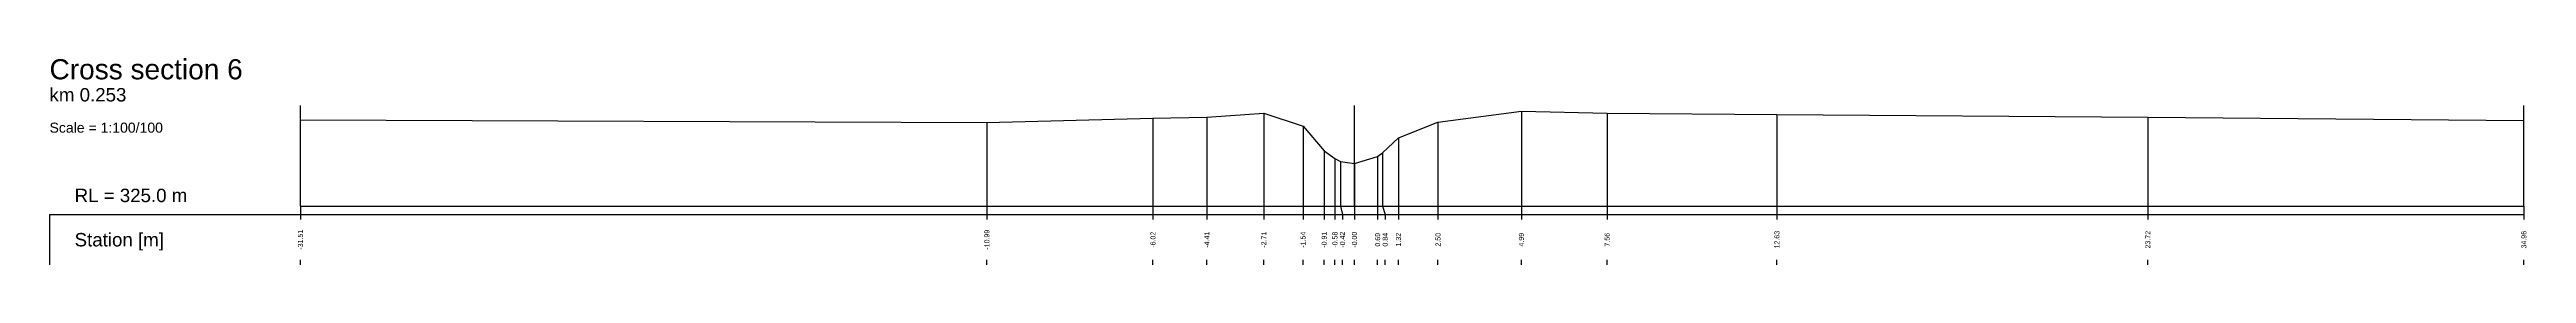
# Model space of a CAD drawing. Header units: millimetres. Extents: x -8 to 79, y -83 to 317.
# Drawn here: x -7.5 to 66.6, y 22.2 to 28.4 of the extents above; entities that cross this region are included whole.
import ezdxf
from ezdxf.enums import TextEntityAlignment as Align

# ---------------------------------------------------------------- set-up
doc = ezdxf.new("R2010")
doc.units = ezdxf.units.MM
doc.styles.get("Standard").update_dxf_attribs({"font": 'arial.ttf'})

msp = doc.modelspace()

# ---------------------------------------------------------------- linework, layer by layer
at = {"layer": 'axis', "color": 1}
msp.add_line((31.514, 24), (31.514, 27), dxfattribs=at)
at = {"layer": 'band'}
for p, q in [((0, 23.75), (0, 23.6)), ((20.525, 23.75), (20.525, 23.6)), ((25.491, 23.75), (25.491, 23.6)), ((27.102, 23.75), (27.102, 23.6)), ((28.805, 23.75), (28.805, 23.6)), ((29.979, 23.75), (29.979, 23.6)), ((30.609, 23.75), (30.609, 23.6)), ((30.932, 23.75), (30.932, 23.6)), ((31.157, 23.75), (31.157, 23.6)), ((31.514, 23.75), (31.514, 23.6)), ((32.208, 23.75), (32.208, 23.6)), ((32.433, 23.75), (32.433, 23.6)), ((32.83, 23.75), (32.83, 23.6)), ((34.013, 23.75), (34.013, 23.6)), ((36.506, 23.75), (36.506, 23.6)), ((39.071, 23.75), (39.071, 23.6)), ((44.145, 23.75), (44.145, 23.6)), ((55.235, 23.75), (55.235, 23.6)), ((66.479, 23.75), (66.479, 23.6)), ((0, 22.25), (0, 22.4)), ((20.525, 22.25), (20.525, 22.4)), ((25.491, 22.25), (25.491, 22.4)), ((27.102, 22.25), (27.102, 22.4)), ((28.805, 22.25), (28.805, 22.4)), ((29.979, 22.25), (29.979, 22.4)), ((30.609, 22.25), (30.609, 22.4)), ((30.932, 22.25), (30.932, 22.4)), ((31.157, 22.25), (31.157, 22.4)), ((31.514, 22.25), (31.514, 22.4)), ((32.208, 22.25), (32.208, 22.4)), ((32.433, 22.25), (32.433, 22.4)), ((32.83, 22.25), (32.83, 22.4)), ((34.013, 22.25), (34.013, 22.4)), ((36.506, 22.25), (36.506, 22.4)), ((39.071, 22.25), (39.071, 22.4)), ((44.145, 22.25), (44.145, 22.4)), ((55.235, 22.25), (55.235, 22.4)), ((66.479, 22.25), (66.479, 22.4))]:
    msp.add_line(p, q, dxfattribs=at)
at = {"layer": 'frame'}
for p, q in [((0, 24), (0, 27)), ((66.479, 24), (66.479, 27)), ((-7.5, 23.75), (66.479, 23.75)), ((-7.5, 23.75), (-7.5, 22.25)), ((0, 24), (66.479, 24))]:
    msp.add_line(p, q, dxfattribs=at)
at = {"layer": 'marker', "color": 253}
for p, q in [((28.805, 26.77), (28.805, 24)), ((36.506, 26.83), (36.506, 24)), ((39.071, 26.77), (39.071, 24)), ((44.145, 26.73), (44.145, 24)), ((20.525, 26.49), (20.525, 24)), ((25.491, 26.62), (25.491, 24)), ((27.102, 26.65), (27.102, 24)), ((29.979, 26.38), (29.979, 24)), ((32.83, 26.04), (32.83, 24)), ((34.013, 26.5), (34.013, 24)), ((55.235, 26.65), (55.235, 24)), ((30.609, 25.65), (30.609, 24)), ((30.932, 25.42), (30.932, 24)), ((31.095, 25.33), (31.095, 24)), ((31.514, 25.27), (31.514, 24)), ((32.208, 25.48), (32.208, 24)), ((32.351, 25.59), (32.351, 24)), ((0, 24), (0, 23.75)), ((20.525, 24), (20.525, 23.75)), ((25.491, 24), (25.491, 23.75)), ((27.102, 24), (27.102, 23.75)), ((28.805, 24), (28.805, 23.75)), ((29.979, 24), (29.979, 23.75)), ((30.609, 24), (30.609, 23.75)), ((30.932, 24), (30.932, 23.75)), ((31.095, 24), (31.157, 23.75)), ((31.514, 24), (31.514, 23.75)), ((32.208, 24), (32.208, 23.75)), ((32.351, 24), (32.433, 23.75)), ((32.83, 24), (32.83, 23.75)), ((34.013, 24), (34.013, 23.75)), ((36.506, 24), (36.506, 23.75)), ((39.071, 24), (39.071, 23.75)), ((44.145, 24), (44.145, 23.75)), ((55.235, 24), (55.235, 23.75)), ((66.479, 24), (66.479, 23.75))]:
    msp.add_line(p, q, dxfattribs=at)
at = {"layer": 'profile'}
msp.add_lwpolyline([(0, 26.57), (20.525, 26.49), (25.491, 26.62), (27.102, 26.65), (28.805, 26.77), (29.979, 26.38), (30.609, 25.65), (30.932, 25.42), (31.095, 25.33), (31.514, 25.27), (32.208, 25.48), (32.351, 25.59), (32.83, 26.04), (34.013, 26.5), (36.506, 26.83), (39.071, 26.77), (44.145, 26.73), (55.235, 26.65), (66.479, 26.55)], dxfattribs=at)

# ---------------------------------------------------------------- texts
for s, height, p in [('Cross section 6', 0.6, (-7.5, 27.6)), ('km 0.253', 0.4, (-7.5, 27)), ('Scale = 1:100/100', 0.3, (-7.5, 26.1)), ('RL = 325.0 m', 0.4, (-6.75, 24))]:
    msp.add_text(s, height=height).set_placement(p, align=Align.BOTTOM_LEFT)
msp.add_text('Station [m]', height=0.4).set_placement((-6.75, 23), align=Align.MIDDLE_LEFT)
for s, p in [('-31.51', (0, 23)), ('-10.99', (20.525, 23)), ('-6.02', (25.491, 23)), ('-4.41', (27.102, 23)), ('-2.71', (28.805, 23)), ('-1.54', (29.979, 23)), ('-0.91', (30.609, 23)), ('-0.58', (30.932, 23)), ('-0.42', (31.157, 23)), ('-0.00', (31.514, 23)), ('0.69', (32.208, 23)), ('0.84', (32.433, 23)), ('1.32', (32.83, 23)), ('2.50', (34.013, 23)), ('4.99', (36.506, 23)), ('7.56', (39.071, 23)), ('12.63', (44.145, 23)), ('23.72', (55.235, 23)), ('34.96', (66.479, 23))]:
    msp.add_text(s, height=0.15, rotation=90).set_placement(p, align=Align.MIDDLE)

doc.saveas('drawing.dxf')
